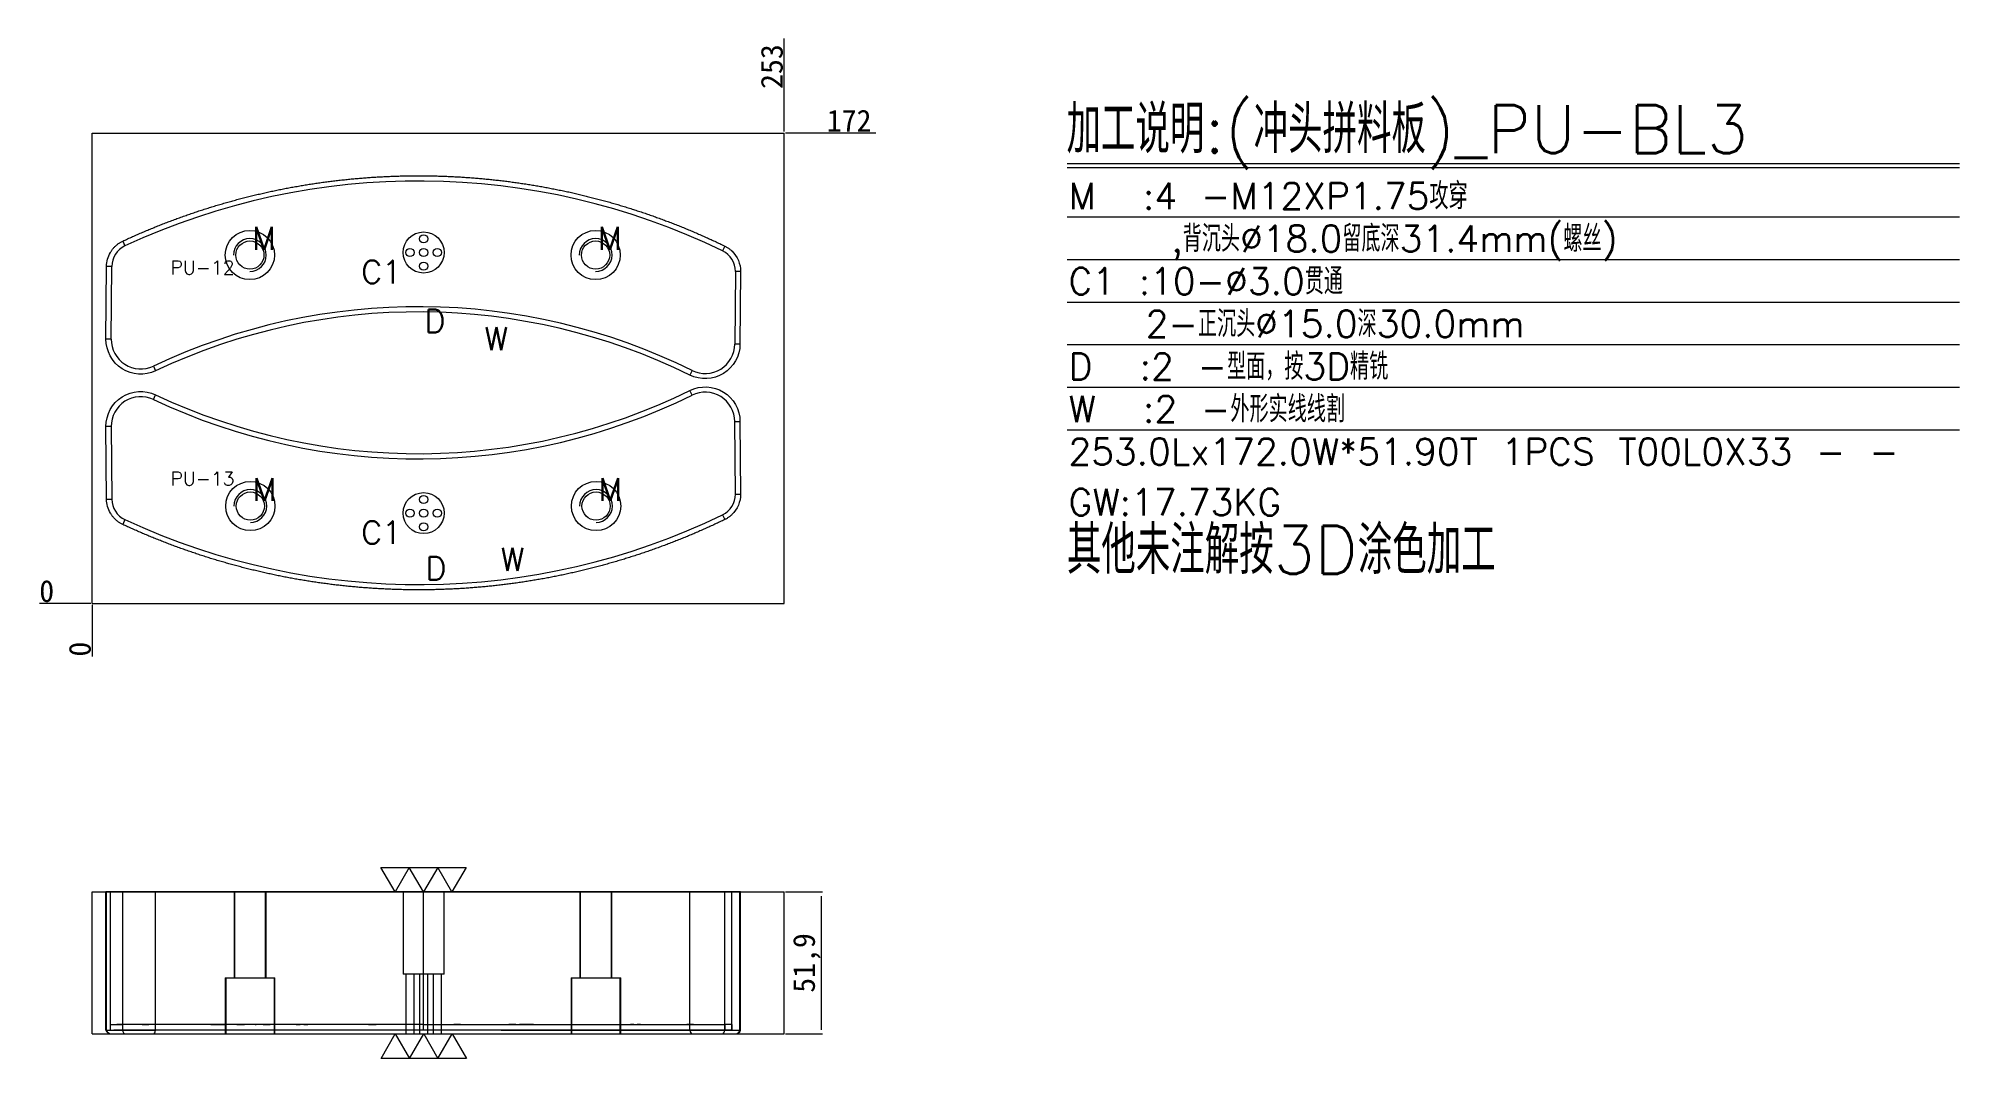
# Model space of a CAD drawing. Header units: millimetres. Extents: x 15797 to 16500, y 53714 to 54087.
import ezdxf

# ---------------------------------------------------------------- set-up
doc = ezdxf.new("R2010")
doc.units = ezdxf.units.MM
doc.linetypes.add('DASHED', pattern=[0])
for name, color, linetype in [('dim', 4, 'Continuous'), ('PH_W', 1, 'Continuous'), ('PUNCH', 2, 'Continuous'), ('PUNCH_W', 1, 'Continuous')]:
    doc.layers.add(name, color=color, linetype=linetype)
doc.styles.add('_PUG_ERP', font='txt')
doc.styles.add('chinesef_fs', font='txt.shx', dxfattribs={"bigfont": 'gbcbig.shx'})
doc.dimstyles.new('_PUG_ERP', dxfattribs={"dimtxt": 8, "dimasz": 1.5, "dimexe": 0.5, "dimexo": 0.5, "dimgap": 0.5, "dimtad": 1, "dimtxsty": '_PUG_ERP', "dimblk": 'CLOSEDBLANK', "dimcen": 0, "dimclrd": 4, "dimclre": 4, "dimclrt": 3, "dimazin": 3, "dimtfac": 1, "dimtmove": 0, "dimatfit": 3, "dimldrblk": 'CLOSEDBLANK', "dimlwd": 9, "dimlwe": 9})

msp = doc.modelspace()

# ---------------------------------------------------------------- texts
at = {"layer": 'dim', "color": 4, "lineweight": 13, "style": 'chinesef_fs'}
for s, height, p in [('加工说明:(冲头拼料板)_PU-BL3', 17.5, (16173.331, 54045.19)), ('M  :4 -M12XP1.75攻穿', 9.7, (16174.056, 54024.68)), ('M', 8.4, (15875.621, 54009.801)), ('M', 8.4, (16002.025, 54009.801)), ('    ,背沉头%%c18.0留底深31.4mm(螺丝)', 9.7, (16174.056, 54009.105)), ('C1', 8.4, (15915.483, 53997.594)), ('C1 :10-%%c3.0贯通', 9.7, (16174.056, 53993.529)), ('D', 8.4, (15938.645, 53979.63)), ('   2-正沉头%%c15.0深30.0mm', 9.7, (16174.056, 53977.954)), ('W', 8.4, (15960.557, 53973.122)), ('D  :2 -型面，按3D精铣', 9.7, (16174.056, 53962.378)), ('253.0Lx172.0W*51.90T 1PCS T00L0X33 - - ', 9.7, (16174.056, 53931.227)), ('M', 8.4, (15875.782, 53918.043)), ('M', 8.4, (16002.185, 53918.043)), ('GW:17.73KG ', 9.7, (16174.056, 53912.737)), ('C1', 8.4, (15915.483, 53902.319)), ('D', 8.4, (15939.004, 53889.219)), ('W', 8.4, (15966.45, 53892.547))]:
    msp.add_text(s, height=height, dxfattribs=at).set_placement(p)
at = {"layer": 'dim', "color": 7, "lineweight": 13, "style": 'chinesef_fs'}
for s, p in [('PU-12', (15845.738, 54000.886)), ('PU-13', (15845.738, 53923.698))]:
    msp.add_text(s, height=5, dxfattribs=at).set_placement(p)
at = {"layer": 'dim', "color": 1, "lineweight": 13, "style": 'chinesef_fs'}
msp.add_text('W  :2 -外形实线线割', height=9.7, dxfattribs=at).set_placement((16174.056, 53946.803))
at = {"layer": 'dim', "color": 21, "lineweight": 13, "style": 'chinesef_fs'}
msp.add_text('其他未注解按3D涂色加工', height=17.5, dxfattribs=at).set_placement((16173.466, 53891.402))

# ---------------------------------------------------------------- blocks, each defined once
blk = doc.blocks.new('*D733')
at = {"layer": 'Defpoints', "color": 0}
for p in [(16070.12, 54052.56), (16083.62, 54052.56), (15817.12, 53880.56)]:
    blk.add_point(p, dxfattribs=at)
at = {"layer": 'dim', "color": 4, "lineweight": 9}
blk.add_line((16070.62, 54052.56), (16103.55, 54052.56), dxfattribs=at)
at = {"layer": 'dim', "color": 3, "lineweight": 13, "insert": (16093.84, 54057.06), "char_height": 8, "attachment_point": 5, "style": '_PUG_ERP'}
blk.add_mtext('172', dxfattribs=at)
blk = doc.blocks.new('_ClosedBlank')
blk = doc.blocks.new('*D734')
at = {"layer": 'Defpoints', "color": 0}
for p in [(15803.62, 53880.56), (15817.12, 53880.56), (15817.12, 53880.56)]:
    blk.add_point(p, dxfattribs=at)
at = {"layer": 'dim', "color": 4, "lineweight": 9}
blk.add_line((15816.62, 53880.56), (15797.79, 53880.56), dxfattribs=at)
at = {"layer": 'dim', "color": 3, "lineweight": 13, "insert": (15800.46, 53885.06), "char_height": 8, "attachment_point": 5, "style": '_PUG_ERP'}
blk.add_mtext('0', dxfattribs=at)
blk = doc.blocks.new('*D735')
at = {"layer": 'Defpoints', "color": 0}
for p in [(15817.12, 53880.56), (15817.12, 53880.56), (15817.12, 53867.06)]:
    blk.add_point(p, dxfattribs=at)
at = {"layer": 'dim', "color": 4, "lineweight": 9}
blk.add_line((15817.12, 53880.06), (15817.12, 53861.22), dxfattribs=at)
at = {"layer": 'dim', "color": 3, "lineweight": 13, "insert": (15812.62, 53863.89), "char_height": 8, "attachment_point": 5, "rotation": 90, "style": '_PUG_ERP'}
blk.add_mtext('0', dxfattribs=at)
blk = doc.blocks.new('*D736')
at = {"layer": 'Defpoints', "color": 0}
for p in [(16070.12, 54066.06), (16070.12, 54052.56), (15817.12, 53880.56)]:
    blk.add_point(p, dxfattribs=at)
at = {"layer": 'dim', "color": 4, "lineweight": 9}
blk.add_line((16070.12, 54053.06), (16070.12, 54087.13), dxfattribs=at)
at = {"layer": 'dim', "color": 3, "lineweight": 13, "insert": (16065.62, 54076.84), "char_height": 8, "attachment_point": 5, "rotation": 90, "style": '_PUG_ERP'}
blk.add_mtext('253', dxfattribs=at)
blk = doc.blocks.new('*D737')
at = {"layer": 'Defpoints', "color": 0}
for p in [(16070.12, 53775.12), (16070.12, 53723.22), (16083.62, 53723.22)]:
    blk.add_point(p, dxfattribs=at)
at = {"layer": 'dim', "color": 4, "lineweight": 9}
for p, q in [((16070.62, 53775.12), (16084.12, 53775.12)), ((16083.62, 53773.62), (16083.62, 53724.72)), ((16070.62, 53723.22), (16084.12, 53723.22))]:
    blk.add_line(p, q, dxfattribs=at)
at = {"layer": 'dim', "color": 3, "lineweight": 13, "insert": (16078.36, 53749.17), "char_height": 8, "attachment_point": 5, "rotation": 90, "style": '_PUG_ERP'}
blk.add_mtext('51,9', dxfattribs=at)

# ---------------------------------------------------------------- dimensions: what is measured, and where the dimension line sits
at = {"layer": 'dim', "lineweight": 13}
for feature_location, offset, dtype, origin, picture, middle in [((16070.122, 54052.557), (0, 13.5), 1, (15817.122, 53880.557), '*D736', (16065.622, 54076.843)), ((16070.122, 54052.557), (13.5, 0), 0, (15817.122, 53880.557), '*D733', (16093.837, 54057.057)), ((15817.122245906, 53880.557270771), (-13.5, 0), 0, (15817.122245906, 53880.557270771), '*D734', (15800.455579239, 53885.057270771)), ((15817.122245906, 53880.557270771), (0, -13.5), 1, (15817.122245906, 53880.557270771), '*D735', (15812.622245906, 53863.890604104))]:
    dim = msp.add_ordinate_dim(feature_location=feature_location, offset=offset, dtype=dtype, origin=origin, dimstyle='_PUG_ERP', dxfattribs=at)
    dim.commit()
    dim.dimension.update_dxf_attribs({"geometry": picture, "text_midpoint": middle})
dim = msp.add_linear_dim(base=(16083.622, 53723.217), p1=(16070.122, 53775.117), p2=(16070.122, 53723.217), angle=90, dimstyle='_PUG_ERP', dxfattribs=at)
dim.commit()
dim.dimension.update_dxf_attribs({"geometry": '*D737', "text_midpoint": (16078.36, 53749.167)})

# ---------------------------------------------------------------- linework, layer by layer
at = {"layer": 'dim', "color": 252, "linetype": 'DASHED', "lineweight": 13, "ltscale": 0.2}
for p, q in [((15817.122, 54052.557), (16070.122, 54052.557)), ((15817.122, 53880.557), (15817.122, 54052.557)), ((16070.122, 53880.557), (16070.122, 54052.557)), ((15817.122, 53880.557), (16070.122, 53880.557)), ((15817.122, 53775.117), (16070.122, 53775.117)), ((15817.122, 53723.217), (15817.122, 53775.117)), ((16070.122, 53723.217), (16070.122, 53775.117)), ((15817.122, 53723.217), (16070.122, 53723.217))]:
    msp.add_line(p, q, dxfattribs=at)
at = {"layer": 'dim', "color": 8, "linetype": 'Continuous', "lineweight": 13}
for p, q in [((16173.542, 54041.383), (16499.847, 54041.383)), ((16173.542, 54039.925), (16499.847, 54039.925)), ((16173.542, 54021.92), (16499.847, 54021.92)), ((16173.542, 54006.345), (16499.847, 54006.345)), ((16173.542, 54006.345), (16499.847, 54006.345)), ((16173.542, 53990.769), (16499.847, 53990.769)), ((16173.542, 53975.194), (16499.847, 53975.194)), ((16173.542, 53959.618), (16499.847, 53959.618)), ((16173.542, 53944.043), (16499.847, 53944.043))]:
    msp.add_line(p, q, dxfattribs=at)
at = {"layer": 'dim', "lineweight": 13}
for points in [[(15953.796, 53784.114), (15948.6, 53775.114), (15943.404, 53784.114), (15938.208, 53775.114), (15933.012, 53784.114), (15927.816, 53775.114), (15922.619, 53784.114), (15953.796, 53784.114)], [(15922.715, 53714.217), (15927.911, 53723.217), (15933.107, 53714.217), (15938.303, 53723.217), (15943.499, 53714.217), (15948.695, 53723.217), (15953.892, 53714.217), (15922.715, 53714.217)]]:
    msp.add_lwpolyline(points, close=True, dxfattribs=at)
at = {"layer": 'PH_W', "color": 1, "lineweight": 13}
for points in [[(16048.382, 54011.227, -0.012371), (16048.827, 54010.998, -0.0123149), (16049.259, 54010.748, -0.0122895), (16049.679, 54010.476, -0.0122351), (16050.085, 54010.184, -0.012118), (16050.476, 54009.872, -0.0120369), (16050.852, 54009.542), (16050.975, 54009.427, -0.2073536), (16054.15, 54001.937), (16053.936, 53975.372, -0.5528483), (16035.586, 53964.053, 0.2285139), (15840.289, 53965.621, -0.5528483), (15822.123, 53977.233), (15822.336, 54003.798, -0.1309272), (15823.733, 54008.876), (15823.846, 54009.065, -0.0114609), (15824.116, 54009.486, -0.0116632), (15824.406, 54009.893, -0.0118069), (15824.714, 54010.287, -0.0120224), (15825.041, 54010.665, -0.0121863), (15825.385, 54011.027, -0.012319), (15825.747, 54011.372, -0.01243), (15826.126, 54011.699, -0.0125193), (15826.521, 54012.006, -0.0125521), (15826.93, 54012.293, -0.0125965), (15827.353, 54012.559, -0.0126554), (15827.789, 54012.803, -0.0126175), (15828.237, 54013.026), (15828.691, 54013.236), (15829.145, 54013.445), (15829.599, 54013.654), (15830.054, 54013.861), (15830.509, 54014.068), (15830.965, 54014.274), (15831.421, 54014.479), (15831.878, 54014.683), (15832.335, 54014.886), (15832.792, 54015.088), (15833.249, 54015.29), (15833.707, 54015.49), (15834.166, 54015.69), (15834.625, 54015.889), (15835.084, 54016.086), (15835.544, 54016.283), (15836.003, 54016.479), (15836.464, 54016.674), (15836.925, 54016.869), (15837.386, 54017.062), (15837.847, 54017.254), (15838.309, 54017.446), (15838.771, 54017.637), (15839.234, 54017.826), (15839.697, 54018.015), (15840.16, 54018.203), (15840.624, 54018.39), (15841.088, 54018.576), (15841.552, 54018.761), (15842.017, 54018.946), (15842.482, 54019.129), (15842.948, 54019.312), (15843.414, 54019.493), (15843.88, 54019.674), (15844.346, 54019.854), (15844.813, 54020.033), (15845.281, 54020.211), (15845.748, 54020.388), (15846.216, 54020.564), (15846.684, 54020.739), (15847.153, 54020.913), (15847.622, 54021.087), (15848.091, 54021.259), (15848.561, 54021.431), (15849.031, 54021.602), (15849.501, 54021.771), (15849.972, 54021.94), (15850.443, 54022.108), (15850.914, 54022.275), (15851.386, 54022.441), (15851.858, 54022.606), (15852.33, 54022.771), (15852.802, 54022.934), (15853.275, 54023.096), (15853.749, 54023.258), (15854.222, 54023.418), (15854.696, 54023.578), (15855.17, 54023.737), (15855.644, 54023.894), (15856.119, 54024.051), (15856.594, 54024.207), (15857.07, 54024.362), (15857.545, 54024.516), (15858.021, 54024.67), (15858.498, 54024.822), (15858.974, 54024.973), (15859.451, 54025.123), (15859.928, 54025.273), (15860.406, 54025.421), (15860.883, 54025.569), (15861.361, 54025.716), (15861.84, 54025.861), (15862.318, 54026.006), (15862.797, 54026.15), (15863.276, 54026.293), (15863.756, 54026.435), (15864.235, 54026.576), (15864.715, 54026.716), (15865.195, 54026.855), (15865.676, 54026.994), (15866.157, 54027.131), (15866.638, 54027.267), (15867.119, 54027.403), (15867.601, 54027.537), (15868.082, 54027.671), (15868.565, 54027.803), (15869.047, 54027.935), (15869.53, 54028.066), (15870.012, 54028.196), (15870.495, 54028.324), (15870.979, 54028.452), (15871.462, 54028.579), (15871.946, 54028.705), (15872.43, 54028.831), (15872.915, 54028.955), (15873.399, 54029.078), (15873.884, 54029.2), (15874.369, 54029.322), (15874.854, 54029.442), (15875.34, 54029.561), (15875.826, 54029.68), (15876.312, 54029.797), (15876.798, 54029.914), (15877.284, 54030.03), (15877.771, 54030.144), (15878.258, 54030.258), (15878.745, 54030.371), (15879.232, 54030.483), (15879.72, 54030.594), (15880.208, 54030.704), (15880.696, 54030.813), (15881.184, 54030.921), (15881.672, 54031.028), (15882.161, 54031.134), (15882.65, 54031.239), (15883.139, 54031.343), (15883.628, 54031.447), (15884.117, 54031.549), (15884.607, 54031.65), (15885.097, 54031.751), (15885.587, 54031.85), (15886.077, 54031.949), (15886.567, 54032.046), (15887.058, 54032.143), (15887.549, 54032.239), (15888.04, 54032.333), (15888.531, 54032.427), (15889.022, 54032.52), (15889.514, 54032.612), (15890.005, 54032.703), (15890.497, 54032.793), (15890.989, 54032.882), (15891.481, 54032.97), (15891.974, 54033.057), (15892.466, 54033.143), (15892.959, 54033.228), (15893.452, 54033.312), (15893.945, 54033.395), (15894.438, 54033.477), (15894.931, 54033.559), (15895.425, 54033.639), (15895.918, 54033.718), (15896.412, 54033.797), (15896.906, 54033.874), (15897.4, 54033.951), (15897.895, 54034.026), (15898.389, 54034.101), (15898.884, 54034.174), (15899.378, 54034.247), (15899.873, 54034.319), (15900.368, 54034.389), (15900.863, 54034.459), (15901.358, 54034.528), (15901.854, 54034.595), (15902.349, 54034.662), (15902.845, 54034.728), (15903.341, 54034.793), (15903.837, 54034.857), (15904.333, 54034.92), (15904.829, 54034.982), (15905.325, 54035.043), (15905.821, 54035.103), (15906.318, 54035.162), (15906.815, 54035.22), (15907.311, 54035.277), (15907.808, 54035.334), (15908.305, 54035.389), (15908.802, 54035.443), (15909.299, 54035.496), (15909.797, 54035.549), (15910.294, 54035.6), (15910.791, 54035.65), (15911.289, 54035.7), (15911.787, 54035.748), (15912.284, 54035.796), (15912.782, 54035.842), (15913.28, 54035.888), (15913.778, 54035.932), (15914.276, 54035.976), (15914.774, 54036.019), (15915.273, 54036.06), (15915.771, 54036.101), (15916.269, 54036.141), (15916.768, 54036.179), (15917.266, 54036.217), (15917.765, 54036.254), (15918.264, 54036.29), (15918.763, 54036.325), (15919.261, 54036.359), (15919.76, 54036.391), (15920.259, 54036.423), (15920.758, 54036.454), (15921.257, 54036.484), (15921.757, 54036.513), (15922.256, 54036.541), (15922.755, 54036.569), (15923.254, 54036.595), (15923.754, 54036.62), (15924.253, 54036.644), (15924.753, 54036.667), (15925.252, 54036.689), (15925.752, 54036.711), (15926.251, 54036.731), (15926.751, 54036.75), (15927.251, 54036.769), (15927.75, 54036.786), (15928.25, 54036.802), (15928.75, 54036.818), (15929.25, 54036.832), (15929.749, 54036.846), (15930.249, 54036.858), (15930.749, 54036.87), (15931.249, 54036.88), (15931.749, 54036.89), (15932.249, 54036.898), (15932.749, 54036.906), (15933.249, 54036.913), (15933.749, 54036.918), (15934.249, 54036.923), (15934.749, 54036.927), (15935.249, 54036.929), (15935.749, 54036.931), (15936.249, 54036.932), (15936.749, 54036.932), (15937.249, 54036.931), (15937.749, 54036.929), (15938.232, 54036.926), (15938.732, 54036.922), (15939.232, 54036.917), (15939.731, 54036.911), (15940.231, 54036.904), (15940.731, 54036.896), (15941.231, 54036.887), (15941.731, 54036.877), (15942.231, 54036.866), (15942.731, 54036.854), (15943.231, 54036.842), (15943.731, 54036.828), (15944.23, 54036.813), (15944.73, 54036.798), (15945.23, 54036.781), (15945.73, 54036.763), (15946.229, 54036.745), (15946.729, 54036.725), (15947.228, 54036.704), (15947.728, 54036.683), (15948.227, 54036.66), (15948.727, 54036.637), (15949.226, 54036.612), (15949.726, 54036.587), (15950.225, 54036.561), (15950.724, 54036.533), (15951.223, 54036.505), (15951.722, 54036.476), (15952.222, 54036.445), (15952.721, 54036.414), (15953.22, 54036.382), (15953.718, 54036.348), (15954.217, 54036.314), (15954.716, 54036.279), (15955.215, 54036.243), (15955.713, 54036.206), (15956.212, 54036.168), (15956.71, 54036.129), (15957.209, 54036.089), (15957.707, 54036.048), (15958.205, 54036.006), (15958.703, 54035.963), (15959.202, 54035.919), (15959.7, 54035.874), (15960.197, 54035.828), (15960.695, 54035.781), (15961.193, 54035.733), (15961.691, 54035.685), (15962.188, 54035.635), (15962.685, 54035.584), (15963.183, 54035.533), (15963.68, 54035.48), (15964.177, 54035.426), (15964.674, 54035.372), (15965.171, 54035.316), (15965.668, 54035.26), (15966.165, 54035.202), (15966.661, 54035.144), (15967.158, 54035.084), (15967.654, 54035.024), (15968.15, 54034.963), (15968.646, 54034.9), (15969.142, 54034.837), (15969.638, 54034.773), (15970.134, 54034.708), (15970.629, 54034.642), (15971.125, 54034.574), (15971.62, 54034.506), (15972.115, 54034.437), (15972.611, 54034.367), (15973.105, 54034.296), (15973.6, 54034.224), (15974.095, 54034.151), (15974.589, 54034.078), (15975.084, 54034.003), (15975.578, 54033.927), (15976.072, 54033.85), (15976.566, 54033.772), (15977.06, 54033.694), (15977.553, 54033.614), (15978.047, 54033.534), (15978.54, 54033.452), (15979.033, 54033.369), (15979.526, 54033.286), (15980.019, 54033.202), (15980.512, 54033.116), (15981.004, 54033.03), (15981.497, 54032.942), (15981.989, 54032.854), (15982.481, 54032.765), (15982.972, 54032.675), (15983.464, 54032.584), (15983.956, 54032.491), (15984.447, 54032.398), (15984.938, 54032.304), (15985.429, 54032.209), (15985.919, 54032.113), (15986.41, 54032.016), (15986.9, 54031.919), (15987.39, 54031.82), (15987.88, 54031.72), (15988.37, 54031.619), (15988.86, 54031.518), (15989.349, 54031.415), (15989.838, 54031.311), (15990.327, 54031.207), (15990.816, 54031.101), (15991.304, 54030.995), (15991.793, 54030.888), (15992.281, 54030.779), (15992.769, 54030.67), (15993.257, 54030.56), (15993.744, 54030.449), (15994.231, 54030.336), (15994.718, 54030.223), (15995.205, 54030.109), (15995.692, 54029.994), (15996.178, 54029.878), (15996.664, 54029.762), (15997.15, 54029.644), (15997.636, 54029.525), (15998.121, 54029.405), (15998.607, 54029.285), (15999.092, 54029.163), (15999.576, 54029.041), (16000.061, 54028.917), (16000.545, 54028.793), (16001.029, 54028.667), (16001.513, 54028.541), (16001.996, 54028.414), (16002.48, 54028.286), (16002.963, 54028.156), (16003.446, 54028.026), (16003.928, 54027.895), (16004.41, 54027.763), (16004.892, 54027.63), (16005.374, 54027.497), (16005.856, 54027.362), (16006.337, 54027.226), (16006.818, 54027.09), (16007.299, 54026.952), (16007.779, 54026.813), (16008.259, 54026.674), (16008.739, 54026.534), (16009.219, 54026.392), (16009.698, 54026.25), (16010.177, 54026.107), (16010.656, 54025.963), (16011.134, 54025.818), (16011.612, 54025.672), (16012.09, 54025.525), (16012.568, 54025.377), (16013.045, 54025.228), (16013.522, 54025.078), (16013.999, 54024.928), (16014.476, 54024.776), (16014.952, 54024.623), (16015.428, 54024.47), (16015.903, 54024.316), (16016.379, 54024.16), (16016.853, 54024.004), (16017.328, 54023.847), (16017.803, 54023.689), (16018.277, 54023.53), (16018.75, 54023.37), (16019.224, 54023.209), (16019.697, 54023.047), (16020.17, 54022.885), (16020.642, 54022.721), (16021.114, 54022.557), (16021.586, 54022.391), (16022.058, 54022.225), (16022.529, 54022.058), (16023, 54021.889), (16023.47, 54021.72), (16023.94, 54021.55), (16024.41, 54021.379), (16024.88, 54021.208), (16025.349, 54021.035), (16025.818, 54020.861), (16026.286, 54020.687), (16026.755, 54020.511), (16027.222, 54020.335), (16027.69, 54020.157), (16028.157, 54019.979), (16028.624, 54019.8), (16029.09, 54019.62), (16029.557, 54019.439), (16030.022, 54019.257), (16030.488, 54019.074), (16030.953, 54018.891), (16031.417, 54018.706), (16031.882, 54018.521), (16032.346, 54018.334), (16032.809, 54018.147), (16033.273, 54017.959), (16033.735, 54017.77), (16034.198, 54017.58), (16034.66, 54017.389), (16035.122, 54017.197), (16035.583, 54017.004), (16036.044, 54016.811), (16036.505, 54016.616), (16036.965, 54016.421), (16037.425, 54016.224), (16037.884, 54016.027), (16038.343, 54015.829), (16038.802, 54015.63), (16039.26, 54015.43), (16039.718, 54015.23), (16040.176, 54015.028), (16040.633, 54014.825), (16041.09, 54014.622), (16041.546, 54014.418), (16042.002, 54014.212), (16042.458, 54014.006), (16042.913, 54013.799), (16043.368, 54013.592), (16043.822, 54013.383), (16044.276, 54013.173), (16044.729, 54012.963), (16045.182, 54012.751), (16045.635, 54012.539), (16046.087, 54012.326), (16046.539, 54012.112), (16046.991, 54011.897), (16047.442, 54011.681), (16047.892, 54011.464), (16048.343, 54011.247)], [(15938.232, 53885.564), (15937.732, 53885.561), (15937.232, 53885.559), (15936.732, 53885.557), (15936.232, 53885.557), (15935.732, 53885.558), (15935.232, 53885.56), (15934.732, 53885.563), (15934.232, 53885.566), (15933.732, 53885.571), (15933.232, 53885.577), (15932.732, 53885.584), (15932.232, 53885.591), (15931.732, 53885.6), (15931.232, 53885.609), (15930.732, 53885.62), (15930.233, 53885.631), (15929.733, 53885.644), (15929.233, 53885.657), (15928.733, 53885.672), (15928.233, 53885.687), (15927.734, 53885.704), (15927.234, 53885.721), (15926.734, 53885.739), (15926.235, 53885.759), (15925.735, 53885.779), (15925.236, 53885.8), (15924.736, 53885.823), (15924.237, 53885.846), (15923.737, 53885.87), (15923.238, 53885.895), (15922.738, 53885.921), (15922.239, 53885.949), (15921.74, 53885.977), (15921.241, 53886.006), (15920.742, 53886.036), (15920.243, 53886.067), (15919.744, 53886.099), (15919.245, 53886.132), (15918.746, 53886.166), (15918.247, 53886.201), (15917.748, 53886.236), (15917.25, 53886.273), (15916.751, 53886.311), (15916.253, 53886.35), (15915.754, 53886.39), (15915.256, 53886.43), (15914.758, 53886.472), (15914.26, 53886.515), (15913.762, 53886.558), (15913.263, 53886.603), (15912.766, 53886.649), (15912.268, 53886.695), (15911.77, 53886.743), (15911.272, 53886.791), (15910.775, 53886.841), (15910.277, 53886.891), (15909.78, 53886.942), (15909.283, 53886.995), (15908.786, 53887.048), (15908.289, 53887.102), (15907.792, 53887.158), (15907.295, 53887.214), (15906.798, 53887.271), (15906.301, 53887.329), (15905.805, 53887.388), (15905.309, 53887.449), (15904.812, 53887.51), (15904.316, 53887.572), (15903.82, 53887.635), (15903.324, 53887.699), (15902.829, 53887.764), (15902.333, 53887.829), (15901.837, 53887.896), (15901.342, 53887.964), (15900.847, 53888.033), (15900.352, 53888.103), (15899.857, 53888.173), (15899.362, 53888.245), (15898.867, 53888.318), (15898.373, 53888.391), (15897.878, 53888.466), (15897.384, 53888.541), (15896.89, 53888.618), (15896.396, 53888.695), (15895.902, 53888.774), (15895.408, 53888.853), (15894.915, 53888.934), (15894.422, 53889.015), (15893.928, 53889.097), (15893.435, 53889.18), (15892.942, 53889.265), (15892.45, 53889.35), (15891.957, 53889.436), (15891.465, 53889.523), (15890.973, 53889.611), (15890.481, 53889.7), (15889.989, 53889.79), (15889.497, 53889.881), (15889.006, 53889.973), (15888.514, 53890.065), (15888.023, 53890.159), (15887.532, 53890.254), (15887.042, 53890.35), (15886.551, 53890.446), (15886.061, 53890.544), (15885.57, 53890.642), (15885.08, 53890.742), (15884.591, 53890.842), (15884.101, 53890.944), (15883.612, 53891.046), (15883.122, 53891.15), (15882.633, 53891.254), (15882.145, 53891.359), (15881.656, 53891.465), (15881.168, 53891.572), (15880.679, 53891.68), (15880.191, 53891.789), (15879.704, 53891.899), (15879.216, 53892.01), (15878.729, 53892.122), (15878.242, 53892.235), (15877.755, 53892.349), (15877.268, 53892.464), (15876.782, 53892.579), (15876.296, 53892.696), (15875.81, 53892.813), (15875.324, 53892.932), (15874.838, 53893.051), (15874.353, 53893.172), (15873.868, 53893.293), (15873.383, 53893.415), (15872.899, 53893.539), (15872.414, 53893.663), (15871.93, 53893.788), (15871.446, 53893.914), (15870.963, 53894.041), (15870.479, 53894.169), (15869.996, 53894.298), (15869.513, 53894.428), (15869.031, 53894.558), (15868.548, 53894.69), (15868.066, 53894.823), (15867.585, 53894.956), (15867.103, 53895.091), (15866.622, 53895.226), (15866.141, 53895.363), (15865.66, 53895.5), (15865.179, 53895.638), (15864.699, 53895.778), (15864.219, 53895.918), (15863.74, 53896.059), (15863.26, 53896.201), (15862.781, 53896.344), (15862.302, 53896.488), (15861.824, 53896.633), (15861.345, 53896.778), (15860.867, 53896.925), (15860.39, 53897.073), (15859.912, 53897.221), (15859.435, 53897.371), (15858.958, 53897.521), (15858.482, 53897.673), (15858.005, 53897.825), (15857.529, 53897.978), (15857.054, 53898.132), (15856.578, 53898.287), (15856.103, 53898.443), (15855.629, 53898.6), (15855.154, 53898.758), (15854.68, 53898.917), (15854.206, 53899.076), (15853.733, 53899.237), (15853.26, 53899.398), (15852.787, 53899.561), (15852.314, 53899.724), (15851.842, 53899.888), (15851.37, 53900.054), (15850.898, 53900.22), (15850.427, 53900.387), (15849.956, 53900.555), (15849.486, 53900.724), (15849.015, 53900.893), (15848.545, 53901.064), (15848.076, 53901.236), (15847.606, 53901.408), (15847.137, 53901.582), (15846.669, 53901.756), (15846.201, 53901.931), (15845.733, 53902.107), (15845.265, 53902.285), (15844.798, 53902.463), (15844.331, 53902.641), (15843.864, 53902.821), (15843.398, 53903.002), (15842.932, 53903.184), (15842.467, 53903.366), (15842.002, 53903.55), (15841.537, 53903.734), (15841.072, 53903.919), (15840.608, 53904.105), (15840.145, 53904.292), (15839.681, 53904.48), (15839.218, 53904.669), (15838.756, 53904.859), (15838.294, 53905.05), (15837.832, 53905.241), (15837.37, 53905.434), (15836.909, 53905.627), (15836.448, 53905.821), (15835.988, 53906.017), (15835.528, 53906.213), (15835.069, 53906.41), (15834.609, 53906.607), (15834.151, 53906.806), (15833.692, 53907.006), (15833.234, 53907.206), (15832.777, 53907.408), (15832.319, 53907.61), (15831.862, 53907.813), (15831.406, 53908.017), (15830.95, 53908.222), (15830.494, 53908.428), (15830.039, 53908.635), (15829.584, 53908.843), (15829.13, 53909.051), (15828.676, 53909.261), (15828.237, 53909.464, -0.0126356), (15827.789, 53909.686, -0.0126164), (15827.353, 53909.93, -0.0126068), (15826.93, 53910.196, -0.0125639), (15826.521, 53910.483, -0.012503), (15826.126, 53910.791, -0.0124311), (15825.747, 53911.117, -0.0123138), (15825.385, 53911.462, -0.0121798), (15825.041, 53911.824, -0.0120216), (15824.714, 53912.202, -0.0118073), (15824.406, 53912.596, -0.0116635), (15824.116, 53913.003, -0.0114609), (15823.846, 53913.424), (15823.733, 53913.613, -0.1309272), (15822.336, 53918.691), (15822.123, 53945.256, -0.5528483), (15840.289, 53956.868, 0.2285139), (16035.586, 53958.436, -0.5528483), (16053.936, 53947.117), (16054.15, 53920.553, -0.2073538), (16050.975, 53913.063, -0.0119807), (16050.605, 53912.727, -0.0121302), (16050.219, 53912.409, -0.0121933), (16049.818, 53912.11, -0.0122455), (16049.403, 53911.831, -0.0123439), (16048.975, 53911.574, -0.0123617), (16048.534, 53911.337), (16048.382, 53911.262), (16047.932, 53911.044), (16047.482, 53910.828), (16047.031, 53910.612), (16046.579, 53910.397), (16046.128, 53910.182), (16045.675, 53909.969), (16045.223, 53909.757), (16044.77, 53909.545), (16044.316, 53909.335), (16043.862, 53909.125), (16043.408, 53908.916), (16042.953, 53908.708), (16042.498, 53908.501), (16042.043, 53908.295), (16041.587, 53908.09), (16041.13, 53907.885), (16040.674, 53907.682), (16040.217, 53907.479), (16039.759, 53907.277), (16039.301, 53907.077), (16038.843, 53906.877), (16038.384, 53906.678), (16037.925, 53906.479), (16037.466, 53906.282), (16037.006, 53906.086), (16036.546, 53905.89), (16036.085, 53905.696), (16035.624, 53905.502), (16035.163, 53905.309), (16034.701, 53905.117), (16034.239, 53904.926), (16033.777, 53904.736), (16033.314, 53904.547), (16032.85, 53904.359), (16032.387, 53904.172), (16031.923, 53903.985), (16031.459, 53903.8), (16030.994, 53903.615), (16030.529, 53903.431), (16030.064, 53903.248), (16029.598, 53903.066), (16029.132, 53902.885), (16028.665, 53902.705), (16028.199, 53902.526), (16027.731, 53902.348), (16027.264, 53902.17), (16026.796, 53901.994), (16026.328, 53901.818), (16025.86, 53901.644), (16025.391, 53901.47), (16024.922, 53901.297), (16024.452, 53901.125), (16023.982, 53900.954), (16023.512, 53900.784), (16023.041, 53900.615), (16022.571, 53900.447), (16022.099, 53900.279), (16021.628, 53900.113), (16021.156, 53899.947), (16020.684, 53899.783), (16020.212, 53899.619), (16019.739, 53899.456), (16019.266, 53899.295), (16018.792, 53899.134), (16018.319, 53898.974), (16017.845, 53898.815), (16017.37, 53898.656), (16016.896, 53898.499), (16016.421, 53898.343), (16015.945, 53898.188), (16015.47, 53898.033), (16014.994, 53897.88), (16014.518, 53897.727), (16014.041, 53897.575), (16013.565, 53897.425), (16013.088, 53897.275), (16012.61, 53897.126), (16012.133, 53896.978), (16011.655, 53896.831), (16011.177, 53896.685), (16010.698, 53896.54), (16010.219, 53896.396), (16009.74, 53896.252), (16009.261, 53896.11), (16008.781, 53895.969), (16008.302, 53895.828), (16007.821, 53895.689), (16007.341, 53895.55), (16006.86, 53895.412), (16006.379, 53895.276), (16005.898, 53895.14), (16005.417, 53895.005), (16004.935, 53894.871), (16004.453, 53894.738), (16003.971, 53894.606), (16003.488, 53894.475), (16003.006, 53894.345), (16002.523, 53894.215), (16002.039, 53894.087), (16001.556, 53893.96), (16001.072, 53893.833), (16000.588, 53893.708), (16000.104, 53893.583), (15999.619, 53893.46), (15999.135, 53893.337), (15998.65, 53893.216), (15998.164, 53893.095), (15997.679, 53892.975), (15997.193, 53892.856), (15996.707, 53892.738), (15996.221, 53892.621), (15995.735, 53892.505), (15995.248, 53892.39), (15994.761, 53892.276), (15994.274, 53892.163), (15993.787, 53892.051), (15993.3, 53891.939), (15992.812, 53891.829), (15992.324, 53891.72), (15991.836, 53891.611), (15991.348, 53891.504), (15990.859, 53891.397), (15990.371, 53891.292), (15989.882, 53891.187), (15989.392, 53891.083), (15988.903, 53890.981), (15988.414, 53890.879), (15987.924, 53890.778), (15987.434, 53890.678), (15986.944, 53890.579), (15986.454, 53890.481), (15985.963, 53890.384), (15985.472, 53890.288), (15984.981, 53890.193), (15984.49, 53890.099), (15983.999, 53890.006), (15983.508, 53889.914), (15983.016, 53889.822), (15982.524, 53889.732), (15982.032, 53889.643), (15981.54, 53889.554), (15981.048, 53889.467), (15980.555, 53889.381), (15980.063, 53889.295), (15979.57, 53889.211), (15979.077, 53889.127), (15978.584, 53889.044), (15978.091, 53888.963), (15977.597, 53888.882), (15977.104, 53888.802), (15976.61, 53888.724), (15976.116, 53888.646), (15975.622, 53888.569), (15975.128, 53888.493), (15974.633, 53888.418), (15974.139, 53888.344), (15973.644, 53888.271), (15973.149, 53888.199), (15972.654, 53888.128), (15972.159, 53888.058), (15971.664, 53887.989), (15971.169, 53887.921), (15970.673, 53887.854), (15970.178, 53887.787), (15969.682, 53887.722), (15969.186, 53887.658), (15968.69, 53887.594), (15968.194, 53887.532), (15967.698, 53887.471), (15967.202, 53887.41), (15966.705, 53887.351), (15966.209, 53887.292), (15965.712, 53887.235), (15965.215, 53887.178), (15964.718, 53887.123), (15964.221, 53887.068), (15963.724, 53887.014), (15963.227, 53886.961), (15962.73, 53886.91), (15962.232, 53886.859), (15961.735, 53886.809), (15961.237, 53886.76), (15960.739, 53886.712), (15960.242, 53886.666), (15959.744, 53886.62), (15959.246, 53886.575), (15958.748, 53886.531), (15958.249, 53886.488), (15957.751, 53886.446), (15957.253, 53886.405), (15956.755, 53886.364), (15956.256, 53886.325), (15955.758, 53886.287), (15955.259, 53886.25), (15954.76, 53886.214), (15954.262, 53886.178), (15953.763, 53886.144), (15953.264, 53886.111), (15952.765, 53886.079), (15952.266, 53886.047), (15951.767, 53886.017), (15951.268, 53885.987), (15950.768, 53885.959), (15950.269, 53885.931), (15949.77, 53885.905), (15949.271, 53885.879), (15948.771, 53885.855), (15948.272, 53885.831), (15947.772, 53885.809), (15947.273, 53885.787), (15946.773, 53885.766), (15946.273, 53885.747), (15945.774, 53885.728), (15945.274, 53885.71), (15944.774, 53885.693), (15944.275, 53885.678), (15943.775, 53885.663), (15943.275, 53885.649), (15942.775, 53885.636), (15942.275, 53885.624), (15941.776, 53885.613), (15941.276, 53885.603), (15940.776, 53885.594), (15940.276, 53885.586), (15939.776, 53885.579), (15939.276, 53885.573), (15938.776, 53885.568), (15938.276, 53885.564)]]:
    msp.add_lwpolyline(points, format="xyb", close=True, dxfattribs=at)
at = {"layer": 'PUNCH', "color": 155, "linetype": 'DASHED', "lineweight": 13, "ltscale": 0.578201}
for p, q in [((15828.237, 54013.025), (15829.057, 54011.262)), ((16048.382, 54011.227), (16047.549, 54009.508)), ((15824.244, 54003.783), (15822.336, 54003.798)), ((15824.03, 53977.218), (15824.244, 54003.783)), ((16052.242, 54001.952), (16052.028, 53975.387)), ((16054.15, 54001.937), (16052.242, 54001.952)), ((15824.03, 53977.218), (15822.123, 53977.233)), ((16053.936, 53975.372), (16052.028, 53975.387)), ((15839.474, 53967.346), (15840.289, 53965.621)), ((16036.429, 53965.765), (16035.586, 53964.053)), ((15839.474, 53955.143), (15840.289, 53956.868)), ((16036.429, 53956.725), (16035.586, 53958.436)), ((16052.028, 53947.102), (16053.936, 53947.117)), ((16052.242, 53920.537), (16052.028, 53947.102)), ((15824.03, 53945.271), (15822.123, 53945.256)), ((15824.03, 53945.271), (15824.244, 53918.707)), ((15822.336, 53918.691), (15824.244, 53918.707)), ((16052.242, 53920.537), (16054.15, 53920.553)), ((15829.057, 53911.227), (15828.237, 53909.464)), ((16047.549, 53912.982), (16048.382, 53911.262)), ((15840.289, 53724.617), (15840.289, 53775.117)), ((16035.586, 53724.617), (16035.586, 53775.117)), ((16053.936, 53724.617), (16053.936, 53775.117)), ((16054.15, 53724.617), (16054.15, 53775.117)), ((16050.975, 53726.717), (16050.975, 53724.617))]:
    msp.add_line(p, q, dxfattribs=at)
at = {"layer": 'PUNCH', "color": 155, "linetype": 'Continuous', "lineweight": 13}
for p, q in [((15822.123, 53724.617), (15822.123, 53775.117)), ((15822.336, 53724.617), (15822.336, 53775.117)), ((15823.733, 53726.717), (15823.733, 53775.117)), ((15823.733, 53724.617), (15823.733, 53726.717))]:
    msp.add_line(p, q, dxfattribs=at)
at = {"layer": 'PUNCH', "color": 223, "linetype": 'DASHED', "lineweight": 13, "ltscale": 0.578201}
for p, q in [((15868.994, 53775.117), (15868.994, 53743.717)), ((15869.154, 53775.117), (15869.154, 53743.717)), ((15880.501, 53743.717), (15880.501, 53775.117)), ((15880.661, 53743.717), (15880.661, 53775.117)), ((15930.751, 53775.117), (15930.751, 53745.117)), ((15945.751, 53745.117), (15945.751, 53775.117)), ((15995.398, 53775.117), (15995.398, 53743.717)), ((15995.558, 53775.117), (15995.558, 53743.717)), ((16006.905, 53743.717), (16006.905, 53775.117)), ((16007.065, 53743.717), (16007.065, 53775.117)), ((15865.747, 53743.717), (15865.747, 53723.217)), ((15865.747, 53743.717), (15865.908, 53743.717)), ((15865.908, 53743.717), (15865.908, 53723.217)), ((15865.908, 53743.717), (15883.908, 53743.717)), ((15883.747, 53723.217), (15883.747, 53743.717)), ((15883.908, 53723.217), (15883.908, 53743.717)), ((15945.751, 53745.117), (15930.751, 53745.117)), ((15931.751, 53745.117), (15931.751, 53723.217)), ((15934.751, 53723.217), (15934.751, 53745.117)), ((15936.751, 53745.117), (15936.751, 53723.217)), ((15939.751, 53723.217), (15939.751, 53745.117)), ((15941.751, 53745.117), (15941.751, 53723.217)), ((15944.751, 53723.217), (15944.751, 53745.117)), ((15992.151, 53743.717), (15992.151, 53723.217)), ((15992.151, 53743.717), (15992.312, 53743.717)), ((15992.312, 53743.717), (15992.312, 53723.217)), ((15992.312, 53743.717), (16010.312, 53743.717)), ((16010.151, 53723.217), (16010.151, 53743.717)), ((16010.312, 53723.217), (16010.312, 53743.717))]:
    msp.add_line(p, q, dxfattribs=at)
at = {"layer": 'PUNCH', "color": 2, "linetype": 'Continuous', "lineweight": 13}
for p, q in [((15822.336, 53724.617), (15823.733, 53724.617)), ((15824.03, 53723.217), (15824.244, 53723.217)), ((15824.244, 53723.217), (15829.057, 53723.217)), ((15829.057, 53723.217), (16047.549, 53723.217)), ((16047.549, 53723.217), (16052.242, 53723.217))]:
    msp.add_line(p, q, dxfattribs=at)
at = {"layer": 'PUNCH', "color": 2, "linetype": 'DASHED', "lineweight": 13, "ltscale": 0.578201}
msp.add_line((15824.03, 53723.217), (15824.03, 53723.217), dxfattribs=at)
at = {"layer": 'PUNCH', "color": 30, "linetype": 'DASHED', "lineweight": 13, "ltscale": 0.578201}
for centre in [(15874.747, 54007.952), (16001.151, 54007.952), (15874.908, 53916.194), (16001.312, 53916.194)]:
    msp.add_circle(centre, 9, dxfattribs=at)
at = {"layer": 'PUNCH', "color": 42, "linetype": 'Continuous', "lineweight": 13}
for centre, radius in [((15938.251, 54008.878), 7.5), ((15933.251, 54008.878), 1.5), ((15938.251, 54013.878), 1.5), ((15938.251, 54008.878), 1.5), ((15943.251, 54008.878), 1.5), ((15938.251, 54003.878), 1.5), ((15938.251, 53913.603), 7.5), ((15938.251, 53918.603), 1.5), ((15933.251, 53913.603), 1.5), ((15938.251, 53913.603), 1.5), ((15943.251, 53913.603), 1.5), ((15938.251, 53908.603), 1.5)]:
    msp.add_circle(centre, radius, dxfattribs=at)
at = {"layer": 'PUNCH', "color": 30, "linetype": 'Continuous', "lineweight": 13, "ltscale": 0.578201}
for centre in [(15874.747, 54007.952), (16001.151, 54007.952), (15874.908, 53916.194), (16001.312, 53916.194)]:
    msp.add_circle(centre, 5.15, dxfattribs=at)
at = {"layer": 'PUNCH', "color": 155, "linetype": 'DASHED', "lineweight": 13, "ltscale": 0.578201}
for centre, radius, start, end in [((15936.455, 53780.247), 254.759, 64.14637, 114.93363), ((15832.565, 54003.716), 8.322, 114.93363, 179.54), ((16043.92, 54002.019), 8.322, 359.54, 64.14637), ((15936.312, 53762.334), 226.732, 63.79626, 115.28374), ((15834.852, 53977.131), 10.822, 179.54, 295.28374), ((16041.207, 53975.474), 10.822, 243.79626, 359.54), ((15834.852, 53945.358), 10.822, 64.71626, 180.46), ((15936.312, 54160.156), 226.732, 244.71626, 296.20374), ((16041.207, 53947.015), 10.822, 0.46, 116.20374), ((15832.565, 53918.774), 8.322, 180.46, 245.06637), ((16043.92, 53920.47), 8.322, 295.85363, 0.46), ((15936.455, 54142.242), 254.759, 245.06637, 295.85363)]:
    msp.add_arc(centre, radius, start, end, dxfattribs=at)
at = {"layer": 'PUNCH', "color": 30, "linetype": 'DASHED', "lineweight": 13, "ltscale": 0.2}
for centre in [(15874.747, 54007.952), (16001.151, 54007.952), (15874.908, 53916.194), (16001.312, 53916.194)]:
    msp.add_arc(centre, 6, 270, 180, dxfattribs=at)
at = {"layer": 'PUNCH', "color": 2, "linetype": 'Continuous', "lineweight": 13}
for centre, start, end in [((15824.03, 53725.217), 197.457603, 270), ((16052.242, 53725.217), 270, 342.542397)]:
    msp.add_arc(centre, 2, start, end, dxfattribs=at)
at = {"layer": 'PUNCH', "color": 155, "linetype": 'Continuous', "lineweight": 13}
for centre, major_axis, ratio, start_param, end_param in [((15824.03, 53725.217), (0, -2), 0.999968, 5.0170816, 6.2831853), ((15824.244, 53725.217), (0, 2), 0.999968, 1.875489, 3.1415927), ((15829.057, 53725.217), (0, -2), 0.421568, 4.9479437, 6.2831853), ((16047.549, 53725.217), (0, -2), 0.436074, 0, 1.2712774)]:
    msp.add_ellipse(centre, major_axis=major_axis, ratio=ratio, start_param=start_param, end_param=end_param, dxfattribs=at)
at = {"layer": 'PUNCH', "color": 155, "linetype": 'DASHED', "lineweight": 13, "ltscale": 0.578201}
for centre, ratio, start_param, end_param in [((15839.474, 53725.217), 0.427101, 3.1415927, 4.4076963), ((16036.429, 53725.217), 0.441564, 1.875489, 3.1415927), ((16052.028, 53725.217), 0.999968, 3.1415927, 4.4076963), ((16052.242, 53725.217), 0.999968, 3.1415927, 4.4076963)]:
    msp.add_ellipse(centre, major_axis=(0, 2), ratio=ratio, start_param=start_param, end_param=end_param, dxfattribs=at)
at = {"layer": 'PUNCH', "color": 155, "linetype": 'Continuous', "lineweight": 13}
for points, degree in [([(15828.237, 53726.717), (15828.237, 53775.117)], 1), ([(15938.232, 53726.717), (15938.232, 53775.117)], 1), ([(16048.382, 53726.717), (16048.382, 53775.117)], 1), ([(16050.975, 53726.717), (16050.975, 53775.117)], 1), ([(15828.237, 53724.751), (15828.237, 53726.717)], 1), ([(15876.816, 53726.717), (15876.811, 53726.717), (15876.805, 53726.717), (15876.8, 53726.717)], 3), ([(15938.232, 53724.676), (15938.232, 53725.357), (15938.232, 53726.037), (15938.232, 53726.717)], 3), ([(16048.404, 53726.717), (16048.397, 53726.717), (16048.39, 53726.717), (16048.382, 53726.717)], 3)]:
    msp.add_open_spline(points, degree=degree, dxfattribs=at)
for points, knots in [([(15823.733, 53726.717), (15823.742, 53726.717), (15823.761, 53726.717), (15823.789, 53726.717), (15823.819, 53726.717), (15823.849, 53726.717), (15823.879, 53726.717), (15823.91, 53726.717), (15823.942, 53726.717), (15823.975, 53726.717), (15824.008, 53726.717), (15824.042, 53726.717), (15824.077, 53726.717), (15824.112, 53726.717), (15824.148, 53726.717), (15824.185, 53726.717), (15824.223, 53726.717), (15824.261, 53726.717), (15824.3, 53726.717), (15824.34, 53726.717), (15824.381, 53726.717), (15824.423, 53726.717), (15824.465, 53726.717), (15824.509, 53726.717), (15824.553, 53726.717), (15824.598, 53726.717), (15824.644, 53726.717), (15824.691, 53726.717), (15824.739, 53726.717), (15824.809, 53726.717), (15824.91, 53726.717), (15825.052, 53726.717), (15825.221, 53726.717), (15825.386, 53726.717), (15825.533, 53726.717), (15825.649, 53726.717), (15825.756, 53726.717), (15825.854, 53726.717), (15825.942, 53726.717), (15826.02, 53726.717), (15826.069, 53726.717), (15826.092, 53726.717)], [0, 0, 0, 0, 0.0150273, 0.0302591, 0.0456954, 0.0613363, 0.0771822, 0.0932333, 0.1094897, 0.1259519, 0.1426202, 0.1594949, 0.1765765, 0.1938655, 0.2113624, 0.2290677, 0.2469821, 0.2651063, 0.283441, 0.3019869, 0.3207449, 0.3397158, 0.3589007, 0.3783006, 0.3979164, 0.4177494, 0.4377997, 0.4580641, 0.478541, 0.4992289, 0.5474388, 0.6053995, 0.6730587, 0.7504544, 0.7976783, 0.8410496, 0.8805766, 0.9162507, 0.9480525, 0.9759707, 1, 1, 1, 1]), ([(15826.092, 53726.717), (15826.255, 53726.717), (15826.423, 53726.717), (15826.68, 53726.717), (15826.767, 53726.717), (15826.943, 53726.717), (15827.032, 53726.717), (15827.48, 53726.717), (15827.852, 53726.717), (15828.237, 53726.717)], [0, 0, 0, 0, 0.25, 0.25, 0.375, 0.375, 0.5, 0.5, 1, 1, 1, 1]), ([(15876.8, 53726.717), (15872.625, 53726.717), (15868.476, 53726.717), (15860.237, 53726.717), (15856.148, 53726.717), (15848.041, 53726.717), (15844.023, 53726.717), (15836.067, 53726.717), (15832.129, 53726.717), (15828.237, 53726.717)], [0, 0, 0, 0, 0.25, 0.25, 0.5, 0.5, 0.75, 0.75, 1, 1, 1, 1]), ([(15938.232, 53726.717), (15933.068, 53726.717), (15927.904, 53726.717), (15917.591, 53726.717), (15912.443, 53726.717), (15902.182, 53726.717), (15897.069, 53726.717), (15886.898, 53726.717), (15881.839, 53726.717), (15876.816, 53726.717)], [0, 0, 0, 0, 0.25, 0.25, 0.5, 0.5, 0.75, 0.75, 1, 1, 1, 1]), ([(15938.232, 53726.717), (15942.935, 53726.717), (15947.644, 53726.717), (15953.529, 53726.717), (15954.707, 53726.717), (15957.061, 53726.717), (15958.239, 53726.717), (15960.591, 53726.717), (15961.767, 53726.717), (15964.115, 53726.717), (15965.287, 53726.717), (15975.832, 53726.717), (15985.127, 53726.717), (15998.953, 53726.717), (16003.542, 53726.717), (16010.395, 53726.717), (16012.674, 53726.717), (16016.086, 53726.717), (16017.222, 53726.717), (16019.491, 53726.717), (16020.625, 53726.717), (16022.322, 53726.717), (16022.887, 53726.717), (16024.016, 53726.717), (16025.707, 53726.717), (16029.639, 53726.717), (16037.444, 53726.717), (16044.034, 53726.717), (16048.382, 53726.717)], [0, 0, 0, 0, 0.125, 0.125, 0.15625, 0.15625, 0.1875, 0.1875, 0.21875, 0.21875, 0.25, 0.25, 0.5, 0.5, 0.625, 0.625, 0.6875, 0.6875, 0.71875, 0.71875, 0.75, 0.75, 0.765625, 0.765625, 0.78125, 0.8125, 0.875, 1, 1, 1, 1]), ([(16050.975, 53724.617), (16050.975, 53724.791), (16050.975, 53725.141), (16050.975, 53725.666), (16050.975, 53726.192), (16050.975, 53726.542), (16050.975, 53726.717)], [0, 0, 0, 0, 0.2486165, 0.5, 0.75, 1, 1, 1, 1])]:
    msp.add_open_spline(points, degree=3, knots=knots, dxfattribs=at)
at = {"layer": 'PUNCH', "color": 155, "linetype": 'DASHED', "lineweight": 13, "ltscale": 0.578201}
for points, knots in [([(15828.237, 53726.717), (15828.221, 53726.717), (15828.19, 53726.717), (15828.142, 53726.717), (15828.095, 53726.717), (15828.047, 53726.717), (15828, 53726.717), (15827.953, 53726.717), (15827.905, 53726.717), (15827.858, 53726.717), (15827.81, 53726.717), (15827.763, 53726.717), (15827.716, 53726.717), (15827.669, 53726.717), (15827.621, 53726.717), (15827.574, 53726.717), (15827.527, 53726.717), (15827.48, 53726.717), (15827.432, 53726.717), (15827.385, 53726.717), (15827.338, 53726.717), (15827.291, 53726.717), (15827.244, 53726.717), (15827.197, 53726.717), (15827.15, 53726.717), (15827.097, 53726.717), (15827.036, 53726.717), (15826.968, 53726.717), (15826.899, 53726.717), (15826.829, 53726.717), (15826.759, 53726.717), (15826.687, 53726.717), (15826.615, 53726.717), (15826.542, 53726.717), (15826.468, 53726.717), (15826.393, 53726.717), (15826.318, 53726.717), (15826.242, 53726.717), (15826.166, 53726.717), (15826.115, 53726.717), (15826.089, 53726.717)], [0, 0, 0, 0, 0.0205697, 0.0411857, 0.0618485, 0.0825586, 0.1033166, 0.124123, 0.1449783, 0.1658832, 0.1868381, 0.2078437, 0.2289006, 0.2500093, 0.2711705, 0.2923848, 0.3136527, 0.334975, 0.3563523, 0.3777853, 0.3992745, 0.4208207, 0.4424246, 0.4640868, 0.4858081, 0.5075892, 0.5387818, 0.5706022, 0.6030533, 0.6361279, 0.6698019, 0.7040748, 0.7389478, 0.7744222, 0.8104996, 0.8471817, 0.8844705, 0.9223682, 0.9608771, 1, 1, 1, 1]), ([(15860.494, 53726.717), (15861.802, 53726.717), (15863.113, 53726.717), (15864.912, 53726.717), (15865.395, 53726.717), (15865.88, 53726.717)], [0, 0, 0, 0, 0.7311335, 0.7311335, 1, 1, 1, 1]), ([(15891.716, 53726.717), (15891.825, 53726.717), (15891.935, 53726.717), (15892.402, 53726.717), (15892.76, 53726.717), (15893.118, 53726.717)], [0, 0, 0, 0, 0.2343752, 0.2343752, 1, 1, 1, 1]), ([(15972.012, 53726.717), (15971.333, 53726.717), (15970.467, 53726.717), (15969.6, 53726.717), (15969.414, 53726.717)], [0, 0, 0, 0, 0.7853758, 1, 1, 1, 1]), ([(15978.494, 53726.717), (15977.994, 53726.717), (15977.494, 53726.717), (15975.827, 53726.717), (15974.658, 53726.717), (15973.429, 53726.717), (15973.369, 53726.717), (15973.31, 53726.717)], [0, 0, 0, 0, 0.2897228, 0.2897228, 0.9658554, 0.9658554, 1, 1, 1, 1]), ([(16036.879, 53726.717), (16036.318, 53726.717), (16035.755, 53726.717), (16034.948, 53726.717), (16034.704, 53726.717), (16034.46, 53726.717)], [0, 0, 0, 0, 0.6978667, 0.6978667, 1, 1, 1, 1]), ([(16050.975, 53726.717), (16050.963, 53726.717), (16050.937, 53726.717), (16050.897, 53726.717), (16050.854, 53726.717), (16050.807, 53726.717), (16050.756, 53726.717), (16050.702, 53726.717), (16050.645, 53726.717), (16050.583, 53726.717), (16050.518, 53726.717), (16050.449, 53726.717), (16050.375, 53726.717), (16050.298, 53726.717), (16050.217, 53726.717), (16050.132, 53726.717), (16050.042, 53726.717), (16049.949, 53726.717), (16049.85, 53726.717), (16049.747, 53726.717), (16049.64, 53726.717), (16049.531, 53726.717), (16049.425, 53726.717), (16049.32, 53726.717), (16049.217, 53726.717), (16049.116, 53726.717), (16049.017, 53726.717), (16048.92, 53726.717), (16048.825, 53726.717), (16048.732, 53726.717), (16048.641, 53726.717), (16048.553, 53726.717), (16048.467, 53726.717), (16048.41, 53726.717), (16048.382, 53726.717)], [0, 0, 0, 0, 0.0159173, 0.0332314, 0.0519421, 0.0720489, 0.0935516, 0.1164499, 0.1407435, 0.1664322, 0.1935155, 0.2219933, 0.2518654, 0.2831316, 0.3157917, 0.3498457, 0.3852936, 0.4221355, 0.4603717, 0.5000025, 0.5420511, 0.5831233, 0.6232198, 0.6623412, 0.7004881, 0.7376609, 0.7738598, 0.8090852, 0.8433372, 0.8766161, 0.9089218, 0.9402544, 0.9706138, 1, 1, 1, 1])]:
    msp.add_open_spline(points, degree=3, knots=knots, dxfattribs=at)
for points in [[(15828.237, 53726.717), (15828.285, 53726.717), (15828.334, 53726.717), (15828.382, 53726.717)], [(15835.33, 53726.717), (15836.163, 53726.717), (15836.998, 53726.717), (15837.835, 53726.717)], [(15869.978, 53726.717), (15870.897, 53726.717), (15871.818, 53726.717), (15872.739, 53726.717)], [(15876.725, 53726.717), (15876.782, 53726.717), (15876.839, 53726.717), (15876.896, 53726.717)], [(15876.896, 53726.717), (15876.951, 53726.717), (15877.006, 53726.717), (15877.06, 53726.717)], [(15879.543, 53726.717), (15880.426, 53726.717), (15881.31, 53726.717), (15882.195, 53726.717)], [(15894.522, 53726.717), (15894.99, 53726.717), (15895.458, 53726.717), (15895.926, 53726.717)], [(15918.135, 53726.717), (15919.054, 53726.717), (15919.974, 53726.717), (15920.893, 53726.717)], [(15938.07, 53726.717), (15938.124, 53726.717), (15938.178, 53726.717), (15938.232, 53726.717)], [(15938.382, 53726.717), (15938.332, 53726.717), (15938.282, 53726.717), (15938.232, 53726.717)], [(15951.736, 53726.717), (15950.913, 53726.717), (15950.09, 53726.717), (15949.267, 53726.717)], [(16015.12, 53726.717), (16014.704, 53726.717), (16014.288, 53726.717), (16013.872, 53726.717)], [(16017.612, 53726.717), (16017.198, 53726.717), (16016.783, 53726.717), (16016.368, 53726.717)], [(16048.382, 53726.717), (16048.329, 53726.717), (16048.276, 53726.717), (16048.223, 53726.717)], [(16048.382, 53726.717), (16048.382, 53726.021), (16048.382, 53725.324), (16048.382, 53724.627)]]:
    msp.add_open_spline(points, degree=3, dxfattribs=at)
at = {"layer": 'PUNCH', "color": 2, "linetype": 'DASHED', "lineweight": 13, "ltscale": 0.578201}
msp.add_open_spline([(16050.975, 53724.617), (16050.836, 53724.617), (16050.556, 53724.618), (16050.128, 53724.62), (16049.704, 53724.623), (16049.28, 53724.625), (16048.842, 53724.627), (16048.539, 53724.627), (16048.382, 53724.627)], degree=3, knots=[0, 0, 0, 0, 0.1809656, 0.3546008, 0.5191748, 0.6765465, 0.8343533, 1, 1, 1, 1], dxfattribs=at)
at = {"layer": 'PUNCH_W', "color": 1, "linetype": 'Continuous', "lineweight": 13}
for p, q in [((15822.122, 53775.117), (15822.122, 53724.617)), ((15822.122, 53775.117), (15822.123, 53775.117)), ((15822.336, 53775.117), (15822.123, 53775.117)), ((15823.733, 53775.117), (15822.336, 53775.117)), ((16054.15, 53775.117), (16050.975, 53775.117)), ((16054.15, 53724.617), (16054.15, 53775.117)), ((15822.122, 53724.617), (15822.123, 53724.617)), ((15822.123, 53724.617), (15822.336, 53724.617)), ((16048.404, 53724.627), (16048.404, 53726.717)), ((16050.975, 53724.617), (16054.15, 53724.617))]:
    msp.add_line(p, q, dxfattribs=at)
at = {"layer": 'PUNCH_W', "color": 1, "linetype": 'DASHED', "lineweight": 13, "ltscale": 0.578201}
for p, q in [((15823.733, 53724.617), (15840.289, 53724.617)), ((16035.586, 53724.617), (15840.289, 53724.617)), ((16050.975, 53724.617), (16035.586, 53724.617))]:
    msp.add_line(p, q, dxfattribs=at)
at = {"layer": 'PUNCH_W', "color": 1, "linetype": 'Continuous', "lineweight": 13}
for points, knots in [([(15828.237, 53775.117), (15828.001, 53775.117), (15827.539, 53775.117), (15827.097, 53775.117), (15826.773, 53775.117), (15826.666, 53775.117), (15826.457, 53775.117), (15826.147, 53775.117), (15825.851, 53775.117), (15825.613, 53775.117), (15825.566, 53775.117), (15825.472, 53775.117), (15825.333, 53775.117), (15825.199, 53775.117), (15824.936, 53775.117), (15824.768, 53775.117), (15824.287, 53775.117), (15823.995, 53775.117), (15823.733, 53775.117)], [0, 0, 0, 0, 0.125, 0.25, 0.25, 0.3125, 0.3125, 0.375, 0.5, 0.5, 0.53125, 0.53125, 0.5625, 0.625, 0.625, 0.75, 0.75, 1, 1, 1, 1]), ([(15938.232, 53775.117), (15928.752, 53775.117), (15919.298, 53775.117), (15909.281, 53775.117), (15908.692, 53775.117), (15907.515, 53775.117), (15905.749, 53775.117), (15901.637, 53775.117), (15898.125, 53775.117), (15891.116, 53775.117), (15886.464, 53775.117), (15881.544, 53775.117), (15881.255, 53775.117), (15880.677, 53775.117), (15880.388, 53775.117), (15879.521, 53775.117), (15877.789, 53775.117), (15873.761, 53775.117), (15870.333, 53775.117), (15863.508, 53775.117), (15859, 53775.117), (15850.067, 53775.117), (15845.642, 53775.117), (15836.877, 53775.117), (15832.536, 53775.117), (15828.237, 53775.117)], [0, 0, 0, 0, 0.25, 0.25, 0.265625, 0.265625, 0.28125, 0.3125, 0.375, 0.375, 0.5, 0.5, 0.5078125, 0.5078125, 0.515625, 0.515625, 0.53125, 0.5625, 0.625, 0.625, 0.75, 0.75, 0.875, 0.875, 1, 1, 1, 1]), ([(16048.382, 53775.117), (16039.81, 53775.117), (16031.033, 53775.117), (16017.56, 53775.117), (16013.032, 53775.117), (16003.902, 53775.117), (15999.3, 53775.117), (15994.081, 53775.117), (15993.501, 53775.117), (15992.339, 53775.117), (15990.597, 53775.117), (15986.526, 53775.117), (15983.027, 53775.117), (15976.02, 53775.117), (15971.332, 53775.117), (15961.928, 53775.117), (15957.21, 53775.117), (15947.744, 53775.117), (15942.996, 53775.117), (15938.232, 53775.117)], [0, 0, 0, 0, 0.25, 0.25, 0.375, 0.375, 0.5, 0.5, 0.515625, 0.515625, 0.53125, 0.5625, 0.625, 0.625, 0.75, 0.75, 0.875, 0.875, 1, 1, 1, 1]), ([(16050.975, 53775.117), (16050.784, 53775.117), (16050.586, 53775.117), (16050.176, 53775.117), (16049.965, 53775.117), (16049.531, 53775.117), (16049.308, 53775.117), (16048.853, 53775.117), (16048.62, 53775.117), (16048.382, 53775.117)], [0, 0, 0, 0, 0.25, 0.25, 0.5, 0.5, 0.75, 0.75, 1, 1, 1, 1]), ([(15823.733, 53724.617), (15823.844, 53724.617), (15824.077, 53724.621), (15824.454, 53724.634), (15824.855, 53724.652), (15825.277, 53724.672), (15825.721, 53724.693), (15826.186, 53724.712), (15826.67, 53724.729), (15827.173, 53724.741), (15827.694, 53724.749), (15828.054, 53724.751), (15828.237, 53724.751)], [0, 0, 0, 0, 0.1039282, 0.2071359, 0.3087191, 0.4086249, 0.5081226, 0.6070615, 0.7055161, 0.8035696, 0.9012159, 1, 1, 1, 1]), ([(15828.237, 53724.751), (15830.914, 53724.749), (15833.58, 53724.747), (15838.88, 53724.743), (15841.516, 53724.741), (15846.751, 53724.737), (15849.351, 53724.735), (15854.51, 53724.732), (15857.069, 53724.73), (15862.142, 53724.726), (15864.655, 53724.725), (15869.633, 53724.721), (15874.561, 53724.718), (15881.792, 53724.713), (15888.852, 53724.708), (15895.731, 53724.703), (15902.422, 53724.699), (15908.917, 53724.695), (15915.211, 53724.691), (15921.297, 53724.687), (15927.171, 53724.683), (15932.829, 53724.68), (15936.456, 53724.677), (15938.232, 53724.676)], [0, 0, 0, 0, 0.0625, 0.0625, 0.125, 0.125, 0.1875, 0.1875, 0.25, 0.25, 0.3125, 0.3125, 0.375, 0.4375, 0.5, 0.5625, 0.625, 0.6875, 0.75, 0.8125, 0.875, 0.9375, 1, 1, 1, 1]), ([(15938.232, 53724.677), (15942.96, 53724.674), (15947.69, 53724.671), (15957.139, 53724.666), (15961.859, 53724.663), (15971.273, 53724.658), (15975.968, 53724.656), (15985.318, 53724.651), (15989.973, 53724.649), (15999.229, 53724.645), (16003.83, 53724.643), (16012.964, 53724.639), (16017.497, 53724.638), (16026.479, 53724.634), (16030.929, 53724.633), (16039.732, 53724.63), (16044.085, 53724.628), (16048.382, 53724.627)], [0, 0, 0, 0, 0.125, 0.125, 0.25, 0.25, 0.375, 0.375, 0.5, 0.5, 0.625, 0.625, 0.75, 0.75, 0.875, 0.875, 1, 1, 1, 1]), ([(16048.404, 53724.627), (16048.522, 53724.627), (16048.639, 53724.627), (16048.87, 53724.627), (16048.984, 53724.626), (16049.21, 53724.626), (16049.322, 53724.625), (16049.542, 53724.624), (16049.76, 53724.623), (16049.972, 53724.621), (16050.181, 53724.62), (16050.284, 53724.62), (16050.589, 53724.618), (16050.785, 53724.617), (16050.975, 53724.617)], [0, 0, 0, 0, 0.125, 0.125, 0.25, 0.25, 0.375, 0.375, 0.5, 0.625, 0.625, 0.75, 0.75, 1, 1, 1, 1])]:
    msp.add_open_spline(points, degree=3, knots=knots, dxfattribs=at)
msp.add_open_spline([(16048.382, 53724.627), (16048.39, 53724.627), (16048.397, 53724.627), (16048.404, 53724.627)], degree=3, dxfattribs=at)

msp.set_redraw_order([(e.dxf.handle, doc.entitydb.next_handle()) for e in msp.query("TEXT MTEXT ATTDEF DIMENSION ARC_DIMENSION")])  # texts and dimensions are drawn at this point

doc.saveas('drawing.dxf')
